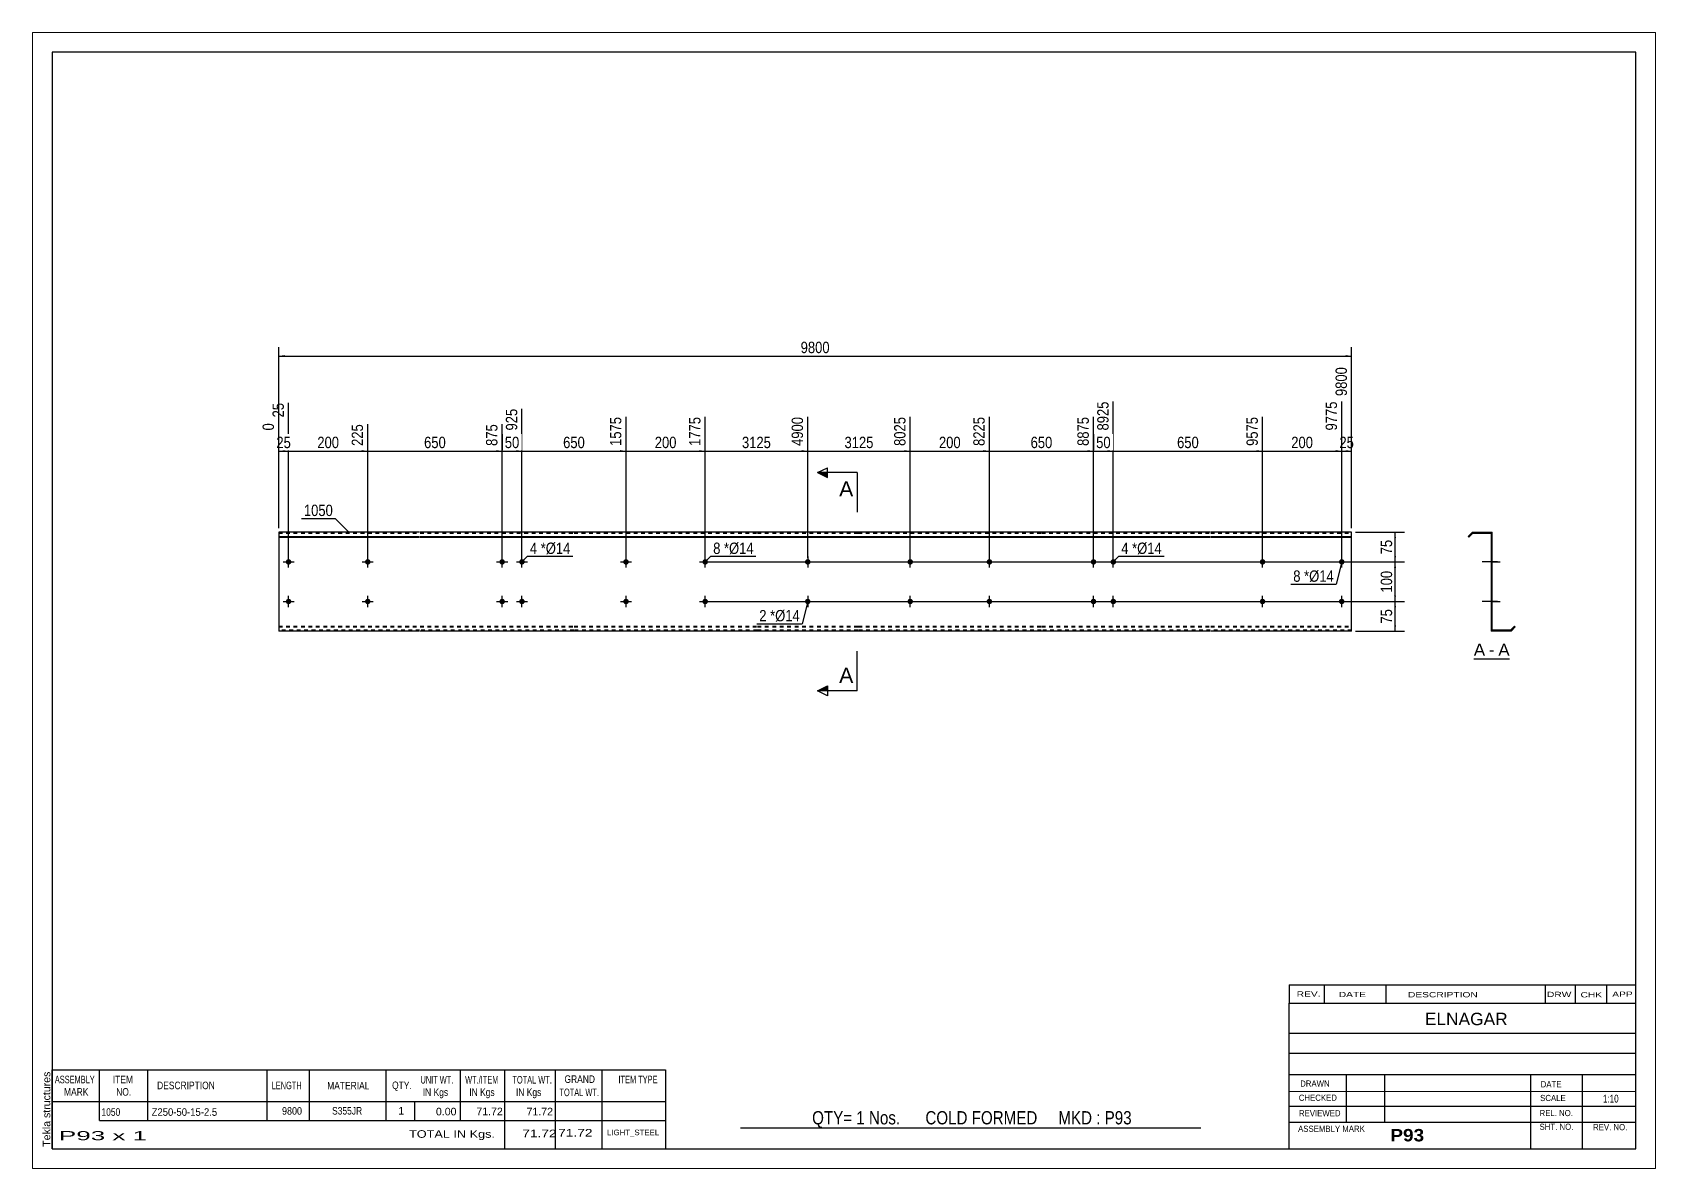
# Paper-space layout 'Layout1' of a CAD drawing. Header units: millimetres. Extents: x 0 to 410, y 0 to 287.
# The model-space entities are those that its viewports show. They can reach past a viewport. Long polylines and large blocks are cut down to what shows.
import ezdxf

# ---------------------------------------------------------------- set-up
doc = ezdxf.new("R2010")
doc.units = ezdxf.units.MM
doc.linetypes.add('DXK_LINE_DOT1', pattern=[1.8814, 0.9407, -0.9407])
doc.layers.add('Viewport layer', color=7, linetype='Continuous', plot=False)
doc.styles.add('Arial', font='ARIAL.TTF', dxfattribs={"height": 0.2})
doc.styles.add('Arial Bold', font='ARIALBD.TTF', dxfattribs={"height": 0.2})
doc.styles.add('Arial Narrow', font='ARIALN.TTF', dxfattribs={"height": 0.2})

# ---------------------------------------------------------------- blocks, each defined once
blk = doc.blocks.new('Unknown-629082911-1757')
at = {"color": 5, "linetype": 'Continuous'}
for p, q in [((342.8, 133.75), (-57.2, 133.75)), ((-57.2, 133.75), (-57.2, -143.25)), ((342.8, -143.25), (342.8, 133.75)), ((-57.2, -143.25), (342.8, -143.25))]:
    blk.add_line(p, q, dxfattribs=at)
at = {"color": 174, "linetype": 'Continuous', "style": 'Arial'}
blk.add_text('Tekla structures', height=1.9102, rotation=90, dxfattribs=at).set_placement((-57.7, -142.75))
blk = doc.blocks.new('Unknown-629082911-12 - 1236')
at = {"color": 7, "linetype": 'Continuous'}
blk.add_line((301.9, -19.45), (310.93, -19.45), dxfattribs=at)
at = {"color": 0, "linetype": 'Continuous'}
blk.add_wipeout([(304.74, -18.7), (304.74, -15.5), (301.9, -15.5), (301.9, -18.7)], dxfattribs=at)
blk.add_wipeout([(307.13, -18.7), (307.13, -15.5), (305.7, -15.5), (305.7, -18.7)], dxfattribs=at)
at = {"color": 96, "linetype": 'Continuous', "style": 'Arial'}
blk.add_text('A', height=3.06, dxfattribs=at).set_placement((301.9, -18.7))
at = {"color": 0, "linetype": 'Continuous'}
blk.add_wipeout([(310.93, -18.7), (310.93, -15.5), (308.09, -15.5), (308.09, -18.7)], dxfattribs=at)
at = {"color": 96, "linetype": 'Continuous', "style": 'Arial'}
for s, p in [('A', (308.09, -18.7)), ('-', (305.7, -18.7))]:
    blk.add_text(s, height=3.06, dxfattribs=at).set_placement(p)
blk = doc.blocks.new('Bolt-629082911-1223 - 1203')
at = {"linetype": 'Continuous'}
for points in [[(158.83, 5, -1), (160.23, 5, -1)], [(267.83, 5, -1), (269.23, 5, -1)]]:
    blk.add_hatch(color=3, dxfattribs=at).paths.add_polyline_path(points)
at = {"color": 3, "linetype": 'Continuous'}
for p, q in [((158.13, 5), (160.93, 5)), ((159.53, 3.6), (159.53, 6.4)), ((267.13, 5), (269.93, 5)), ((268.53, 3.6), (268.53, 6.4))]:
    blk.add_line(p, q, dxfattribs=at)
blk = doc.blocks.new('Part-629082911-1218 - 1203')
at = {"color": 2, "linetype": 'Continuous'}
for p, q in [((35.6, 12.5), (0, 12.5)), ((0, 12.5), (0, -12.5)), ((74.54, 12.5), (35.7, 12.5)), ((120.84, 12.5), (74.64, 12.5)), ((146.34, 12.5), (120.94, 12.5)), ((192.63, 12.5), (146.44, 12.5)), ((235.33, 12.5), (192.73, 12.5)), ((271.03, 12.5), (235.43, 12.5)), ((271.03, -12.5), (271.03, 12.5)), ((0, 11.44), (35.6, 11.44)), ((0, 11.26), (35.6, 11.26)), ((35.7, 11.44), (74.54, 11.44)), ((35.7, 11.26), (74.54, 11.26)), ((74.64, 11.44), (120.84, 11.44)), ((74.64, 11.26), (120.84, 11.26)), ((120.94, 11.44), (146.34, 11.44)), ((120.94, 11.26), (146.34, 11.26)), ((146.44, 11.44), (192.63, 11.44)), ((146.44, 11.26), (192.63, 11.26)), ((192.73, 11.44), (235.33, 11.44)), ((192.73, 11.26), (235.33, 11.26)), ((235.43, 11.44), (271.03, 11.44)), ((235.43, 11.26), (271.03, 11.26)), ((35.6, -12.5), (0, -12.5)), ((74.54, -12.5), (35.7, -12.5)), ((120.84, -12.5), (74.64, -12.5)), ((146.34, -12.5), (120.94, -12.5)), ((192.63, -12.5), (146.44, -12.5)), ((235.33, -12.5), (192.73, -12.5)), ((271.03, -12.5), (235.43, -12.5))]:
    blk.add_line(p, q, dxfattribs=at)
at = {"color": 7, "linetype": 'DXK_LINE_DOT1'}
for p, q in [((0, 12.25), (35.6, 12.25)), ((35.7, 12.25), (74.54, 12.25)), ((74.64, 12.25), (120.84, 12.25)), ((120.94, 12.25), (146.34, 12.25)), ((146.44, 12.25), (192.63, 12.25)), ((192.73, 12.25), (235.33, 12.25)), ((235.43, 12.25), (271.03, 12.25)), ((0, -11.26), (35.6, -11.26)), ((0, -11.44), (35.6, -11.44)), ((35.6, -12.25), (0, -12.25)), ((35.7, -11.26), (74.54, -11.26)), ((35.7, -11.44), (74.54, -11.44)), ((74.54, -12.25), (35.7, -12.25)), ((74.64, -11.26), (120.84, -11.26)), ((74.64, -11.44), (120.84, -11.44)), ((120.84, -12.25), (74.64, -12.25)), ((120.94, -11.26), (146.34, -11.26)), ((120.94, -11.44), (146.34, -11.44)), ((146.34, -12.25), (120.94, -12.25)), ((146.44, -11.26), (192.63, -11.26)), ((146.44, -11.44), (192.63, -11.44)), ((192.63, -12.25), (146.44, -12.25)), ((192.73, -11.26), (235.33, -11.26)), ((192.73, -11.44), (235.33, -11.44)), ((235.33, -12.25), (192.73, -12.25)), ((235.43, -11.26), (271.03, -11.26)), ((235.43, -11.44), (271.03, -11.44)), ((271.03, -12.25), (235.43, -12.25))]:
    blk.add_line(p, q, dxfattribs=at)
blk = doc.blocks.new('Bolt-629082911-1219 - 1203')
at = {"linetype": 'Continuous'}
for points in [[(205.13, 5, -1), (206.53, 5, -1)], [(210.13, 5, -1), (211.53, 5, -1)], [(205.13, -5, -1), (206.53, -5, -1)], [(210.13, -5, -1), (211.53, -5, -1)]]:
    blk.add_hatch(color=3, dxfattribs=at).paths.add_polyline_path(points)
at = {"color": 3, "linetype": 'Continuous'}
for p, q in [((204.43, 5), (207.23, 5)), ((205.83, 3.6), (205.83, 6.4)), ((209.43, 5), (212.23, 5)), ((210.83, 3.6), (210.83, 6.4)), ((205.83, -6.4), (205.83, -3.6)), ((210.83, -6.4), (210.83, -3.6)), ((204.43, -5), (207.23, -5)), ((209.43, -5), (212.23, -5))]:
    blk.add_line(p, q, dxfattribs=at)
blk = doc.blocks.new('Bolt-629082911-1220 - 1203')
at = {"linetype": 'Continuous'}
for points in [[(178.83, 5, -1), (180.23, 5, -1)], [(247.83, 5, -1), (249.23, 5, -1)]]:
    blk.add_hatch(color=3, dxfattribs=at).paths.add_polyline_path(points)
at = {"color": 3, "linetype": 'Continuous'}
for p, q in [((178.13, 5), (180.93, 5)), ((179.53, 3.6), (179.53, 6.4)), ((247.13, 5), (249.93, 5)), ((248.53, 3.6), (248.53, 6.4))]:
    blk.add_line(p, q, dxfattribs=at)
blk = doc.blocks.new('Bolt-629082911-1221 - 1203')
at = {"linetype": 'Continuous'}
for points in [[(178.83, -5, -1), (180.23, -5, -1)], [(247.83, -5, -1), (249.23, -5, -1)]]:
    blk.add_hatch(color=3, dxfattribs=at).paths.add_polyline_path(points)
at = {"color": 3, "linetype": 'Continuous'}
for p, q in [((179.53, -6.4), (179.53, -3.6)), ((248.53, -6.4), (248.53, -3.6)), ((178.13, -5), (180.93, -5)), ((247.13, -5), (249.93, -5))]:
    blk.add_line(p, q, dxfattribs=at)
blk = doc.blocks.new('Bolt-629082911-1222 - 1203')
at = {"linetype": 'Continuous'}
for points in [[(158.83, -5, -1), (160.23, -5, -1)], [(267.83, -5, -1), (269.23, -5, -1)]]:
    blk.add_hatch(color=3, dxfattribs=at).paths.add_polyline_path(points)
at = {"color": 3, "linetype": 'Continuous'}
for p, q in [((159.53, -6.4), (159.53, -3.6)), ((268.53, -6.4), (268.53, -3.6)), ((158.13, -5), (160.93, -5)), ((267.13, -5), (269.93, -5))]:
    blk.add_line(p, q, dxfattribs=at)
blk = doc.blocks.new('Bolt-629082911-1224 - 1203')
at = {"linetype": 'Continuous'}
for points in [[(134.34, 5, -1), (132.94, 5, -1)], [(134.34, -5, -1), (132.94, -5, -1)]]:
    blk.add_hatch(color=3, dxfattribs=at).paths.add_polyline_path(points)
at = {"color": 3, "linetype": 'Continuous'}
for p, q in [((132.24, 5), (135.04, 5)), ((133.64, 6.4), (133.64, 3.6)), ((133.64, -3.6), (133.64, -6.4)), ((132.24, -5), (135.04, -5))]:
    blk.add_line(p, q, dxfattribs=at)
blk = doc.blocks.new('Bolt-629082911-1225 - 1203')
at = {"linetype": 'Continuous'}
for points in [[(1.8, -5, -1), (3.2, -5, -1)], [(107.04, -5, -1), (108.44, -5, -1)]]:
    blk.add_hatch(color=3, dxfattribs=at).paths.add_polyline_path(points)
at = {"color": 3, "linetype": 'Continuous'}
for p, q in [((2.5, -6.4), (2.5, -3.6)), ((107.74, -6.4), (107.74, -3.6)), ((1.1, -5), (3.9, -5)), ((106.34, -5), (109.14, -5))]:
    blk.add_line(p, q, dxfattribs=at)
blk = doc.blocks.new('Bolt-629082911-1226 - 1203')
at = {"linetype": 'Continuous'}
for points in [[(1.8, 5, -1), (3.2, 5, -1)], [(107.04, 5, -1), (108.44, 5, -1)]]:
    blk.add_hatch(color=3, dxfattribs=at).paths.add_polyline_path(points)
at = {"color": 3, "linetype": 'Continuous'}
for p, q in [((1.1, 5), (3.9, 5)), ((2.5, 3.6), (2.5, 6.4)), ((106.34, 5), (109.14, 5)), ((107.74, 3.6), (107.74, 6.4))]:
    blk.add_line(p, q, dxfattribs=at)
blk = doc.blocks.new('Bolt-629082911-1227 - 1203')
at = {"linetype": 'Continuous'}
for points in [[(55.75, 5, -1), (57.15, 5, -1)], [(60.75, 5, -1), (62.15, 5, -1)], [(55.75, -5, -1), (57.15, -5, -1)], [(60.75, -5, -1), (62.15, -5, -1)]]:
    blk.add_hatch(color=3, dxfattribs=at).paths.add_polyline_path(points)
at = {"color": 3, "linetype": 'Continuous'}
for p, q in [((55.05, 5), (57.85, 5)), ((56.45, 3.6), (56.45, 6.4)), ((60.05, 5), (62.85, 5)), ((61.45, 3.6), (61.45, 6.4)), ((56.45, -6.4), (56.45, -3.6)), ((61.45, -6.4), (61.45, -3.6)), ((55.05, -5), (57.85, -5)), ((60.05, -5), (62.85, -5))]:
    blk.add_line(p, q, dxfattribs=at)
blk = doc.blocks.new('Bolt-629082911-1228 - 1203')
at = {"linetype": 'Continuous'}
for points in [[(21.8, 5, -1), (23.2, 5, -1)], [(87.04, 5, -1), (88.44, 5, -1)]]:
    blk.add_hatch(color=3, dxfattribs=at).paths.add_polyline_path(points)
at = {"color": 3, "linetype": 'Continuous'}
for p, q in [((21.1, 5), (23.9, 5)), ((22.5, 3.6), (22.5, 6.4)), ((86.34, 5), (89.14, 5)), ((87.74, 3.6), (87.74, 6.4))]:
    blk.add_line(p, q, dxfattribs=at)
blk = doc.blocks.new('Bolt-629082911-1229 - 1203')
at = {"linetype": 'Continuous'}
for points in [[(21.8, -5, -1), (23.2, -5, -1)], [(87.04, -5, -1), (88.44, -5, -1)]]:
    blk.add_hatch(color=3, dxfattribs=at).paths.add_polyline_path(points)
at = {"color": 3, "linetype": 'Continuous'}
for p, q in [((22.5, -6.4), (22.5, -3.6)), ((87.74, -6.4), (87.74, -3.6)), ((21.1, -5), (23.9, -5)), ((86.34, -5), (89.14, -5))]:
    blk.add_line(p, q, dxfattribs=at)
blk = doc.blocks.new('Bolt-629082911-1240 - 1236')
at = {"linetype": 'Continuous'}
blk.add_hatch(color=3, dxfattribs=at).paths.add_polyline_path([(306.29, 5.7), (306.29, 4.3), (306.54, 4.3), (306.54, 5.7)])
blk.add_hatch(color=3, dxfattribs=at).paths.add_polyline_path([(306.29, 5.7), (306.29, 4.3), (306.54, 4.3), (306.54, 5.7)])
at = {"color": 3, "linetype": 'Continuous'}
for p, q in [((307.34, 5), (304.04, 5)), ((307.34, 5), (304.04, 5)), ((306.54, 5.7), (306.29, 5.7)), ((306.54, 5.7), (306.29, 5.7)), ((306.54, 4.3), (306.29, 4.3)), ((306.54, 4.3), (306.29, 4.3))]:
    blk.add_line(p, q, dxfattribs=at)
blk = doc.blocks.new('Part-629082911-1238 - 1236')
at = {"color": 2, "linetype": 'Continuous'}
for p, q in [((301.54, 12.5), (300.48, 11.44)), ((301.54, 12.5), (306.54, 12.5)), ((306.54, -12.25), (306.54, 12.5)), ((300.48, 11.44), (300.66, 11.26)), ((301.64, 12.25), (300.66, 11.26)), ((301.64, 12.25), (306.29, 12.25)), ((306.29, 12.25), (306.29, -12.5)), ((311.19, -12.25), (306.54, -12.25)), ((311.19, -12.25), (312.17, -11.26)), ((311.29, -12.5), (312.35, -11.44)), ((312.35, -11.44), (312.17, -11.26)), ((311.29, -12.5), (306.29, -12.5))]:
    blk.add_line(p, q, dxfattribs=at)
blk = doc.blocks.new('Bolt-629082911-1239 - 1236')
at = {"linetype": 'Continuous'}
for points in [[(306.29, 5.7), (306.29, 4.3), (306.54, 4.3), (306.54, 5.7)], [(306.29, 5.7), (306.29, 4.3), (306.54, 4.3), (306.54, 5.7)], [(306.29, -4.3), (306.29, -5.7), (306.54, -5.7), (306.54, -4.3)], [(306.29, -4.3), (306.29, -5.7), (306.54, -5.7), (306.54, -4.3)]]:
    blk.add_hatch(color=3, dxfattribs=at).paths.add_polyline_path(points)
at = {"color": 3, "linetype": 'Continuous'}
for p, q in [((307.84, 5), (304.04, 5)), ((307.84, 5), (304.04, 5)), ((306.54, 5.7), (306.29, 5.7)), ((306.54, 5.7), (306.29, 5.7)), ((306.54, 4.3), (306.29, 4.3)), ((306.54, 4.3), (306.29, 4.3)), ((307.84, -5), (304.04, -5)), ((307.84, -5), (304.04, -5)), ((306.54, -4.3), (306.29, -4.3)), ((306.54, -4.3), (306.29, -4.3)), ((306.54, -5.7), (306.29, -5.7)), ((306.54, -5.7), (306.29, -5.7))]:
    blk.add_line(p, q, dxfattribs=at)
blk = doc.blocks.new('Bolt-629082911-1241 - 1236')
at = {"linetype": 'Continuous'}
blk.add_hatch(color=3, dxfattribs=at).paths.add_polyline_path([(306.29, -4.3), (306.29, -5.7), (306.54, -5.7), (306.54, -4.3)])
blk.add_hatch(color=3, dxfattribs=at).paths.add_polyline_path([(306.29, -4.3), (306.29, -5.7), (306.54, -5.7), (306.54, -4.3)])
at = {"color": 3, "linetype": 'Continuous'}
for p, q in [((307.34, -5), (304.04, -5)), ((307.34, -5), (304.04, -5)), ((306.54, -4.3), (306.29, -4.3)), ((306.54, -4.3), (306.29, -4.3)), ((306.54, -5.7), (306.29, -5.7)), ((306.54, -5.7), (306.29, -5.7))]:
    blk.add_line(p, q, dxfattribs=at)
blk = doc.blocks.new('Bolt-629082911-1242 - 1236')
at = {"linetype": 'Continuous'}
blk.add_hatch(color=3, dxfattribs=at).paths.add_polyline_path([(306.29, -4.3), (306.29, -5.7), (306.54, -5.7), (306.54, -4.3)])
blk.add_hatch(color=3, dxfattribs=at).paths.add_polyline_path([(306.29, -4.3), (306.29, -5.7), (306.54, -5.7), (306.54, -4.3)])
at = {"color": 3, "linetype": 'Continuous'}
for p, q in [((307.34, -5), (304.04, -5)), ((307.34, -5), (304.04, -5)), ((306.54, -4.3), (306.29, -4.3)), ((306.54, -4.3), (306.29, -4.3)), ((306.54, -5.7), (306.29, -5.7)), ((306.54, -5.7), (306.29, -5.7))]:
    blk.add_line(p, q, dxfattribs=at)
blk = doc.blocks.new('Bolt-629082911-1243 - 1236')
at = {"linetype": 'Continuous'}
blk.add_hatch(color=3, dxfattribs=at).paths.add_polyline_path([(306.29, 5.7), (306.29, 4.3), (306.54, 4.3), (306.54, 5.7)])
blk.add_hatch(color=3, dxfattribs=at).paths.add_polyline_path([(306.29, 5.7), (306.29, 4.3), (306.54, 4.3), (306.54, 5.7)])
at = {"color": 3, "linetype": 'Continuous'}
for p, q in [((307.34, 5), (304.04, 5)), ((307.34, 5), (304.04, 5)), ((306.54, 5.7), (306.29, 5.7)), ((306.54, 5.7), (306.29, 5.7)), ((306.54, 4.3), (306.29, 4.3)), ((306.54, 4.3), (306.29, 4.3))]:
    blk.add_line(p, q, dxfattribs=at)
blk = doc.blocks.new('Bolt-629082911-1244 - 1236')
at = {"linetype": 'Continuous'}
for points in [[(306.54, 4.3), (306.54, 5.7), (306.29, 5.7), (306.29, 4.3)], [(306.54, -5.7), (306.54, -4.3), (306.29, -4.3), (306.29, -5.7)]]:
    blk.add_hatch(color=3, dxfattribs=at).paths.add_polyline_path(points)
at = {"color": 3, "linetype": 'Continuous'}
for p, q in [((306.29, 5.7), (306.54, 5.7)), ((306.29, 5), (308.54, 5)), ((306.29, 4.3), (306.54, 4.3)), ((306.29, -4.3), (306.54, -4.3)), ((306.29, -5), (308.54, -5)), ((306.29, -5.7), (306.54, -5.7))]:
    blk.add_line(p, q, dxfattribs=at)
blk = doc.blocks.new('Bolt-629082911-1245 - 1236')
at = {"linetype": 'Continuous'}
blk.add_hatch(color=3, dxfattribs=at).paths.add_polyline_path([(306.29, -4.3), (306.29, -5.7), (306.54, -5.7), (306.54, -4.3)])
blk.add_hatch(color=3, dxfattribs=at).paths.add_polyline_path([(306.29, -4.3), (306.29, -5.7), (306.54, -5.7), (306.54, -4.3)])
at = {"color": 3, "linetype": 'Continuous'}
for p, q in [((307.34, -5), (304.04, -5)), ((307.34, -5), (304.04, -5)), ((306.54, -4.3), (306.29, -4.3)), ((306.54, -4.3), (306.29, -4.3)), ((306.54, -5.7), (306.29, -5.7)), ((306.54, -5.7), (306.29, -5.7))]:
    blk.add_line(p, q, dxfattribs=at)
blk = doc.blocks.new('Bolt-629082911-1246 - 1236')
at = {"linetype": 'Continuous'}
blk.add_hatch(color=3, dxfattribs=at).paths.add_polyline_path([(306.29, 5.7), (306.29, 4.3), (306.54, 4.3), (306.54, 5.7)])
blk.add_hatch(color=3, dxfattribs=at).paths.add_polyline_path([(306.29, 5.7), (306.29, 4.3), (306.54, 4.3), (306.54, 5.7)])
at = {"color": 3, "linetype": 'Continuous'}
for p, q in [((307.34, 5), (304.04, 5)), ((307.34, 5), (304.04, 5)), ((306.54, 5.7), (306.29, 5.7)), ((306.54, 5.7), (306.29, 5.7)), ((306.54, 4.3), (306.29, 4.3)), ((306.54, 4.3), (306.29, 4.3))]:
    blk.add_line(p, q, dxfattribs=at)
blk = doc.blocks.new('Bolt-629082911-1247 - 1236')
at = {"linetype": 'Continuous'}
for points in [[(306.29, 5.7), (306.29, 4.3), (306.54, 4.3), (306.54, 5.7)], [(306.29, 5.7), (306.29, 4.3), (306.54, 4.3), (306.54, 5.7)], [(306.29, -4.3), (306.29, -5.7), (306.54, -5.7), (306.54, -4.3)], [(306.29, -4.3), (306.29, -5.7), (306.54, -5.7), (306.54, -4.3)]]:
    blk.add_hatch(color=3, dxfattribs=at).paths.add_polyline_path(points)
at = {"color": 3, "linetype": 'Continuous'}
for p, q in [((307.84, 5), (304.04, 5)), ((307.84, 5), (304.04, 5)), ((306.54, 5.7), (306.29, 5.7)), ((306.54, 5.7), (306.29, 5.7)), ((306.54, 4.3), (306.29, 4.3)), ((306.54, 4.3), (306.29, 4.3)), ((307.84, -5), (304.04, -5)), ((307.84, -5), (304.04, -5)), ((306.54, -4.3), (306.29, -4.3)), ((306.54, -4.3), (306.29, -4.3)), ((306.54, -5.7), (306.29, -5.7)), ((306.54, -5.7), (306.29, -5.7))]:
    blk.add_line(p, q, dxfattribs=at)
blk = doc.blocks.new('Bolt-629082911-1248 - 1236')
at = {"linetype": 'Continuous'}
blk.add_hatch(color=3, dxfattribs=at).paths.add_polyline_path([(306.29, 5.7), (306.29, 4.3), (306.54, 4.3), (306.54, 5.7)])
blk.add_hatch(color=3, dxfattribs=at).paths.add_polyline_path([(306.29, 5.7), (306.29, 4.3), (306.54, 4.3), (306.54, 5.7)])
at = {"color": 3, "linetype": 'Continuous'}
for p, q in [((307.34, 5), (304.04, 5)), ((307.34, 5), (304.04, 5)), ((306.54, 5.7), (306.29, 5.7)), ((306.54, 5.7), (306.29, 5.7)), ((306.54, 4.3), (306.29, 4.3)), ((306.54, 4.3), (306.29, 4.3))]:
    blk.add_line(p, q, dxfattribs=at)
blk = doc.blocks.new('Bolt-629082911-1249 - 1236')
at = {"linetype": 'Continuous'}
blk.add_hatch(color=3, dxfattribs=at).paths.add_polyline_path([(306.29, -4.3), (306.29, -5.7), (306.54, -5.7), (306.54, -4.3)])
blk.add_hatch(color=3, dxfattribs=at).paths.add_polyline_path([(306.29, -4.3), (306.29, -5.7), (306.54, -5.7), (306.54, -4.3)])
at = {"color": 3, "linetype": 'Continuous'}
for p, q in [((307.34, -5), (304.04, -5)), ((307.34, -5), (304.04, -5)), ((306.54, -4.3), (306.29, -4.3)), ((306.54, -4.3), (306.29, -4.3)), ((306.54, -5.7), (306.29, -5.7)), ((306.54, -5.7), (306.29, -5.7))]:
    blk.add_line(p, q, dxfattribs=at)
blk = doc.blocks.new('StraightDimension-629082911-1279 - 1203')
at = {"linetype": 'Continuous'}
blk.add_hatch(color=7, dxfattribs=at).paths.add_polyline_path([(21, 33.25), (22.5, 33), (21, 32.75)])
at = {"color": 7, "linetype": 'Continuous'}
for p, q in [((2.5, 6), (2.5, 45.16)), ((22.5, 6), (22.5, 39.78)), ((2.5, 33), (22.5, 33))]:
    blk.add_line(p, q, dxfattribs=at)
at = {"color": 0}
blk.add_wipeout([(15.84, 33.15), (15.84, 37.35), (9.16, 37.35), (9.16, 33.15)], dxfattribs=at)
at = {"color": 3, "style": 'Arial Narrow'}
blk.add_text('200', height=2.863, dxfattribs=at).set_placement((9.76, 33.75))
at = {"color": 0, "linetype": 'Continuous'}
blk.add_wipeout([(21.9, 40.38), (17.7, 40.38), (17.7, 33.7), (21.9, 33.7)], dxfattribs=at)
at = {"color": 3, "linetype": 'Continuous', "style": 'Arial Narrow'}
blk.add_text('225', height=2.863, rotation=90.0002, dxfattribs=at).set_placement((21.3, 34.3))
blk = doc.blocks.new('StraightDimension-629082911-1342 - 1203')
at = {"linetype": 'Continuous'}
for points in [[(281.75, -6.5), (282, -5), (282.25, -6.5)], [(282.25, -11), (282, -12.5), (281.75, -11)]]:
    blk.add_hatch(color=7, dxfattribs=at).paths.add_polyline_path(points)
at = {"color": 7, "linetype": 'Continuous'}
for p, q in [((108.74, -5), (284.4, -5)), ((282, -12.5), (282, -5)), ((272.03, -12.5), (284.4, -12.5))]:
    blk.add_line(p, q, dxfattribs=at)
at = {"color": 0}
blk.add_wipeout([(281.85, -6.32), (277.65, -6.32), (277.65, -11.18), (281.85, -11.18)], dxfattribs=at)
at = {"color": 3, "style": 'Arial Narrow'}
blk.add_text('75', height=2.863, rotation=90.0002, dxfattribs=at).set_placement((281.25, -10.58))
blk = doc.blocks.new('StraightDimension-629082911-1280 - 1203')
at = {"linetype": 'Continuous'}
blk.add_hatch(color=7, dxfattribs=at).paths.add_polyline_path([(1, 33.25), (2.5, 33), (1, 32.75)])
at = {"color": 7, "linetype": 'Continuous'}
for p, q in [((2.5, 6), (2.5, 45.16)), ((0, 13.5), (0, 40.03)), ((0, 33), (2.5, 33))]:
    blk.add_line(p, q, dxfattribs=at)
at = {"color": 0, "linetype": 'Continuous'}
blk.add_wipeout([(1.9, 45.76), (-2.3, 45.76), (-2.3, 40.9), (1.9, 40.9)], dxfattribs=at)
at = {"color": 0}
blk.add_wipeout([(3.68, 33.15), (3.68, 37.35), (-1.18, 37.35), (-1.18, 33.15)], dxfattribs=at)
at = {"color": 0, "linetype": 'Continuous'}
blk.add_wipeout([(-0.6, 40.63), (-4.8, 40.63), (-4.8, 37.6), (-0.6, 37.6)], dxfattribs=at)
at = {"color": 3, "linetype": 'Continuous', "style": 'Arial Narrow'}
for s, height, p in [('25', 2.863, (1.3, 41.5)), ('0', 2.86, (-1.2, 38.2))]:
    blk.add_text(s, height=height, rotation=90.0002, dxfattribs=at).set_placement(p)
at = {"color": 3, "style": 'Arial Narrow'}
blk.add_text('25', height=2.863, dxfattribs=at).set_placement((-0.58, 33.75))
blk = doc.blocks.new('StraightDimension-629082911-1273 - 1203')
at = {"linetype": 'Continuous'}
blk.add_hatch(color=7, dxfattribs=at).paths.add_polyline_path([(158.03, 33.25), (159.53, 33), (158.03, 32.75)])
at = {"color": 7, "linetype": 'Continuous'}
for p, q in [((133.64, 6), (133.64, 41.61)), ((159.53, 6), (159.53, 41.61)), ((133.64, 33), (159.53, 33))]:
    blk.add_line(p, q, dxfattribs=at)
at = {"color": 0, "linetype": 'Continuous'}
blk.add_wipeout([(158.93, 42.21), (154.73, 42.21), (154.73, 33.7), (158.93, 33.7)], dxfattribs=at)
at = {"color": 0}
blk.add_wipeout([(150.84, 33.15), (150.84, 37.35), (142.33, 37.35), (142.33, 33.15)], dxfattribs=at)
at = {"color": 3, "linetype": 'Continuous', "style": 'Arial Narrow'}
blk.add_text('8025', height=2.863, rotation=90.0002, dxfattribs=at).set_placement((158.33, 34.3))
at = {"color": 3, "style": 'Arial Narrow'}
blk.add_text('3125', height=2.863, dxfattribs=at).set_placement((142.93, 33.75))
blk = doc.blocks.new('StraightDimension-629082911-1267 - 1203')
at = {"linetype": 'Continuous'}
blk.add_hatch(color=7, dxfattribs=at).paths.add_polyline_path([(269.53, 33.25), (271.03, 33), (269.53, 32.75)])
at = {"color": 7, "linetype": 'Continuous'}
for p, q in [((271.03, 13.5), (271.03, 54.21)), ((268.53, 6), (268.53, 45.51)), ((268.53, 33), (271.03, 33))]:
    blk.add_line(p, q, dxfattribs=at)
at = {"color": 0, "linetype": 'Continuous'}
blk.add_wipeout([(270.43, 54.81), (266.23, 54.81), (266.23, 46.3), (270.43, 46.3)], dxfattribs=at)
at = {"color": 0}
blk.add_wipeout([(272.2, 33.15), (272.2, 37.35), (267.35, 37.35), (267.35, 33.15)], dxfattribs=at)
at = {"color": 3, "linetype": 'Continuous', "style": 'Arial Narrow'}
blk.add_text('9800', height=2.863, rotation=90.0002, dxfattribs=at).set_placement((269.83, 46.9))
at = {"color": 3, "style": 'Arial Narrow'}
blk.add_text('25', height=2.863, dxfattribs=at).set_placement((267.95, 33.75))
blk = doc.blocks.new('StraightDimension-629082911-1268 - 1203')
at = {"linetype": 'Continuous'}
blk.add_hatch(color=7, dxfattribs=at).paths.add_polyline_path([(267.03, 33.25), (268.53, 33), (267.03, 32.75)])
at = {"color": 7, "linetype": 'Continuous'}
for p, q in [((268.53, 6), (268.53, 45.51)), ((248.53, 6), (248.53, 41.61)), ((248.53, 33), (268.53, 33))]:
    blk.add_line(p, q, dxfattribs=at)
at = {"color": 0}
blk.add_wipeout([(261.87, 33.15), (261.87, 37.35), (255.18, 37.35), (255.18, 33.15)], dxfattribs=at)
at = {"color": 3, "style": 'Arial Narrow'}
blk.add_text('200', height=2.863, dxfattribs=at).set_placement((255.78, 33.75))
at = {"color": 0, "linetype": 'Continuous'}
blk.add_wipeout([(267.93, 46.11), (263.73, 46.11), (263.73, 37.6), (267.93, 37.6)], dxfattribs=at)
at = {"color": 3, "linetype": 'Continuous', "style": 'Arial Narrow'}
blk.add_text('9775', height=2.863, rotation=90.0002, dxfattribs=at).set_placement((267.33, 38.2))
blk = doc.blocks.new('StraightDimension-629082911-1269 - 1203')
at = {"linetype": 'Continuous'}
blk.add_hatch(color=7, dxfattribs=at).paths.add_polyline_path([(247.03, 33.25), (248.53, 33), (247.03, 32.75)])
at = {"color": 7, "linetype": 'Continuous'}
for p, q in [((210.83, 6), (210.83, 45.51)), ((248.53, 6), (248.53, 41.61)), ((210.83, 33), (248.53, 33))]:
    blk.add_line(p, q, dxfattribs=at)
at = {"color": 0, "linetype": 'Continuous'}
blk.add_wipeout([(247.93, 42.21), (243.73, 42.21), (243.73, 33.7), (247.93, 33.7)], dxfattribs=at)
at = {"color": 0}
blk.add_wipeout([(233.02, 33.15), (233.02, 37.35), (226.34, 37.35), (226.34, 33.15)], dxfattribs=at)
at = {"color": 3, "linetype": 'Continuous', "style": 'Arial Narrow'}
blk.add_text('9575', height=2.863, rotation=90.0002, dxfattribs=at).set_placement((247.33, 34.3))
at = {"color": 3, "style": 'Arial Narrow'}
blk.add_text('650', height=2.863, dxfattribs=at).set_placement((226.94, 33.75))
blk = doc.blocks.new('StraightDimension-629082911-1341 - 1203')
at = {"linetype": 'Continuous'}
for points in [[(281.75, 3.5), (282, 5), (282.25, 3.5)], [(282.25, -3.5), (282, -5), (281.75, -3.5)]]:
    blk.add_hatch(color=7, dxfattribs=at).paths.add_polyline_path(points)
at = {"color": 7, "linetype": 'Continuous'}
for p, q in [((108.74, 5), (284.4, 5)), ((282, -5), (282, 5)), ((108.74, -5), (284.4, -5))]:
    blk.add_line(p, q, dxfattribs=at)
at = {"color": 0}
blk.add_wipeout([(281.85, 3.34), (277.65, 3.34), (277.65, -3.34), (281.85, -3.34)], dxfattribs=at)
at = {"color": 3, "style": 'Arial Narrow'}
blk.add_text('100', height=2.863, rotation=90.0002, dxfattribs=at).set_placement((281.25, -2.74))
blk = doc.blocks.new('StraightDimension-629082911-1270 - 1203')
at = {"linetype": 'Continuous'}
blk.add_hatch(color=7, dxfattribs=at).paths.add_polyline_path([(209.33, 33.25), (210.83, 33), (209.33, 32.75)])
at = {"color": 7, "linetype": 'Continuous'}
for p, q in [((210.83, 6), (210.83, 45.51)), ((205.83, 6), (205.83, 41.61)), ((205.83, 33), (210.83, 33))]:
    blk.add_line(p, q, dxfattribs=at)
at = {"color": 0}
blk.add_wipeout([(210.76, 33.15), (210.76, 37.35), (205.9, 37.35), (205.9, 33.15)], dxfattribs=at)
at = {"color": 0, "linetype": 'Continuous'}
blk.add_wipeout([(210.23, 46.11), (206.03, 46.11), (206.03, 37.6), (210.23, 37.6)], dxfattribs=at)
at = {"color": 3, "linetype": 'Continuous', "style": 'Arial Narrow'}
blk.add_text('8925', height=2.863, rotation=90.0002, dxfattribs=at).set_placement((209.63, 38.2))
at = {"color": 3, "style": 'Arial Narrow'}
blk.add_text('50', height=2.863, dxfattribs=at).set_placement((206.5, 33.75))
blk = doc.blocks.new('StraightDimension-629082911-1271 - 1203')
at = {"linetype": 'Continuous'}
blk.add_hatch(color=7, dxfattribs=at).paths.add_polyline_path([(204.33, 33.25), (205.83, 33), (204.33, 32.75)])
at = {"color": 7, "linetype": 'Continuous'}
for p, q in [((179.53, 6), (179.53, 41.61)), ((205.83, 6), (205.83, 41.61)), ((179.53, 33), (205.83, 33))]:
    blk.add_line(p, q, dxfattribs=at)
at = {"color": 0, "linetype": 'Continuous'}
blk.add_wipeout([(205.23, 42.21), (201.03, 42.21), (201.03, 33.7), (205.23, 33.7)], dxfattribs=at)
at = {"color": 0}
blk.add_wipeout([(196.02, 33.15), (196.02, 37.35), (189.34, 37.35), (189.34, 33.15)], dxfattribs=at)
at = {"color": 3, "linetype": 'Continuous', "style": 'Arial Narrow'}
blk.add_text('8875', height=2.863, rotation=90.0002, dxfattribs=at).set_placement((204.63, 34.3))
at = {"color": 3, "style": 'Arial Narrow'}
blk.add_text('650', height=2.863, dxfattribs=at).set_placement((189.94, 33.75))
blk = doc.blocks.new('StraightDimension-629082911-1272 - 1203')
at = {"linetype": 'Continuous'}
blk.add_hatch(color=7, dxfattribs=at).paths.add_polyline_path([(178.03, 33.25), (179.53, 33), (178.03, 32.75)])
at = {"color": 7, "linetype": 'Continuous'}
for p, q in [((159.53, 6), (159.53, 41.61)), ((179.53, 6), (179.53, 41.61)), ((159.53, 33), (179.53, 33))]:
    blk.add_line(p, q, dxfattribs=at)
at = {"color": 0}
blk.add_wipeout([(172.88, 33.15), (172.88, 37.35), (166.19, 37.35), (166.19, 33.15)], dxfattribs=at)
at = {"color": 3, "style": 'Arial Narrow'}
blk.add_text('200', height=2.863, dxfattribs=at).set_placement((166.79, 33.75))
at = {"color": 0, "linetype": 'Continuous'}
blk.add_wipeout([(178.93, 42.21), (174.73, 42.21), (174.73, 33.7), (178.93, 33.7)], dxfattribs=at)
at = {"color": 3, "linetype": 'Continuous', "style": 'Arial Narrow'}
blk.add_text('8225', height=2.863, rotation=90.0002, dxfattribs=at).set_placement((178.33, 34.3))
blk = doc.blocks.new('StraightDimension-629082911-1274 - 1203')
at = {"linetype": 'Continuous'}
blk.add_hatch(color=7, dxfattribs=at).paths.add_polyline_path([(132.14, 33.25), (133.64, 33), (132.14, 32.75)])
at = {"color": 7, "linetype": 'Continuous'}
for p, q in [((107.74, 6), (107.74, 41.61)), ((133.64, 6), (133.64, 41.61)), ((107.74, 33), (133.64, 33))]:
    blk.add_line(p, q, dxfattribs=at)
at = {"color": 0, "linetype": 'Continuous'}
blk.add_wipeout([(133.04, 42.21), (128.84, 42.21), (128.84, 33.7), (133.04, 33.7)], dxfattribs=at)
at = {"color": 0}
blk.add_wipeout([(124.95, 33.15), (124.95, 37.35), (116.43, 37.35), (116.43, 33.15)], dxfattribs=at)
at = {"color": 3, "linetype": 'Continuous', "style": 'Arial Narrow'}
blk.add_text('4900', height=2.863, rotation=90.0002, dxfattribs=at).set_placement((132.44, 34.3))
at = {"color": 3, "style": 'Arial Narrow'}
blk.add_text('3125', height=2.863, dxfattribs=at).set_placement((117.03, 33.75))
blk = doc.blocks.new('StraightDimension-629082911-1340 - 1203')
at = {"linetype": 'Continuous'}
for points in [[(281.75, 11), (282, 12.5), (282.25, 11)], [(282.25, 6.5), (282, 5), (281.75, 6.5)]]:
    blk.add_hatch(color=7, dxfattribs=at).paths.add_polyline_path(points)
at = {"color": 7, "linetype": 'Continuous'}
for p, q in [((272.03, 12.5), (284.4, 12.5)), ((282, 5), (282, 12.5)), ((108.74, 5), (284.4, 5))]:
    blk.add_line(p, q, dxfattribs=at)
at = {"color": 0}
blk.add_wipeout([(281.85, 11.18), (277.65, 11.18), (277.65, 6.32), (281.85, 6.32)], dxfattribs=at)
at = {"color": 3, "style": 'Arial Narrow'}
blk.add_text('75', height=2.863, rotation=90.0002, dxfattribs=at).set_placement((281.25, 6.92))
blk = doc.blocks.new('StraightDimension-629082911-1275 - 1203')
at = {"linetype": 'Continuous'}
blk.add_hatch(color=7, dxfattribs=at).paths.add_polyline_path([(106.24, 33.25), (107.74, 33), (106.24, 32.75)])
at = {"color": 7, "linetype": 'Continuous'}
for p, q in [((87.74, 6), (87.74, 41.61)), ((107.74, 6), (107.74, 41.61)), ((87.74, 33), (107.74, 33))]:
    blk.add_line(p, q, dxfattribs=at)
at = {"color": 0}
blk.add_wipeout([(101.08, 33.15), (101.08, 37.35), (94.4, 37.35), (94.4, 33.15)], dxfattribs=at)
at = {"color": 3, "style": 'Arial Narrow'}
blk.add_text('200', height=2.863, dxfattribs=at).set_placement((95, 33.75))
at = {"color": 0, "linetype": 'Continuous'}
blk.add_wipeout([(107.14, 42.21), (102.94, 42.21), (102.94, 33.7), (107.14, 33.7)], dxfattribs=at)
at = {"color": 3, "linetype": 'Continuous', "style": 'Arial Narrow'}
blk.add_text('1775', height=2.863, rotation=90.0002, dxfattribs=at).set_placement((106.54, 34.3))
blk = doc.blocks.new('StraightDimension-629082911-1276 - 1203')
at = {"linetype": 'Continuous'}
blk.add_hatch(color=7, dxfattribs=at).paths.add_polyline_path([(86.24, 33.25), (87.74, 33), (86.24, 32.75)])
at = {"color": 7, "linetype": 'Continuous'}
for p, q in [((61.45, 6), (61.45, 43.68)), ((87.74, 6), (87.74, 41.61)), ((61.45, 33), (87.74, 33))]:
    blk.add_line(p, q, dxfattribs=at)
at = {"color": 0, "linetype": 'Continuous'}
blk.add_wipeout([(87.14, 42.21), (82.94, 42.21), (82.94, 33.7), (87.14, 33.7)], dxfattribs=at)
at = {"color": 0}
blk.add_wipeout([(77.94, 33.15), (77.94, 37.35), (71.25, 37.35), (71.25, 33.15)], dxfattribs=at)
at = {"color": 3, "linetype": 'Continuous', "style": 'Arial Narrow'}
blk.add_text('1575', height=2.863, rotation=90.0002, dxfattribs=at).set_placement((86.54, 34.3))
at = {"color": 3, "style": 'Arial Narrow'}
blk.add_text('650', height=2.863, dxfattribs=at).set_placement((71.85, 33.75))
blk = doc.blocks.new('StraightDimension-629082911-1277 - 1203')
at = {"linetype": 'Continuous'}
blk.add_hatch(color=7, dxfattribs=at).paths.add_polyline_path([(59.95, 33.25), (61.45, 33), (59.95, 32.75)])
at = {"color": 7, "linetype": 'Continuous'}
for p, q in [((61.45, 6), (61.45, 43.68)), ((56.45, 6), (56.45, 39.78)), ((56.45, 33), (61.45, 33))]:
    blk.add_line(p, q, dxfattribs=at)
at = {"color": 0}
blk.add_wipeout([(61.38, 33.15), (61.38, 37.35), (56.52, 37.35), (56.52, 33.15)], dxfattribs=at)
at = {"color": 0, "linetype": 'Continuous'}
blk.add_wipeout([(60.85, 44.28), (56.65, 44.28), (56.65, 37.6), (60.85, 37.6)], dxfattribs=at)
at = {"color": 3, "linetype": 'Continuous', "style": 'Arial Narrow'}
blk.add_text('925', height=2.863, rotation=90.0002, dxfattribs=at).set_placement((60.25, 38.2))
at = {"color": 3, "style": 'Arial Narrow'}
blk.add_text('50', height=2.863, dxfattribs=at).set_placement((57.12, 33.75))
blk = doc.blocks.new('StraightDimension-629082911-1278 - 1203')
at = {"linetype": 'Continuous'}
blk.add_hatch(color=7, dxfattribs=at).paths.add_polyline_path([(54.95, 33.25), (56.45, 33), (54.95, 32.75)])
at = {"color": 7, "linetype": 'Continuous'}
for p, q in [((22.5, 6), (22.5, 39.78)), ((56.45, 6), (56.45, 39.78)), ((22.5, 33), (56.45, 33))]:
    blk.add_line(p, q, dxfattribs=at)
at = {"color": 0}
blk.add_wipeout([(42.82, 33.15), (42.82, 37.35), (36.13, 37.35), (36.13, 33.15)], dxfattribs=at)
at = {"color": 0, "linetype": 'Continuous'}
blk.add_wipeout([(55.85, 40.38), (51.65, 40.38), (51.65, 33.7), (55.85, 33.7)], dxfattribs=at)
at = {"color": 3, "linetype": 'Continuous', "style": 'Arial Narrow'}
blk.add_text('875', height=2.863, rotation=90.0002, dxfattribs=at).set_placement((55.25, 34.3))
at = {"color": 3, "style": 'Arial Narrow'}
blk.add_text('650', height=2.863, dxfattribs=at).set_placement((36.73, 33.75))
blk = doc.blocks.new('StraightDimension-629082911-1362 - 1203')
at = {"linetype": 'Continuous'}
for points in [[(1.5, 56.75), (0, 57), (1.5, 57.25)], [(269.53, 57.25), (271.03, 57), (269.53, 56.75)]]:
    blk.add_hatch(color=7, dxfattribs=at).paths.add_polyline_path(points)
at = {"color": 7, "linetype": 'Continuous'}
for p, q in [((0, 13.5), (0, 59.25)), ((271.03, 13.5), (271.03, 59.25)), ((0, 57), (271.03, 57))]:
    blk.add_line(p, q, dxfattribs=at)
at = {"color": 0}
blk.add_wipeout([(139.77, 57.15), (139.77, 61.35), (131.26, 61.35), (131.26, 57.15)], dxfattribs=at)
at = {"color": 3, "style": 'Arial Narrow'}
blk.add_text('9800', height=2.863, dxfattribs=at).set_placement((131.86, 57.75))
blk = doc.blocks.new('CBS_BOM-629082911-1814')
at = {"color": 7, "linetype": 'Continuous'}
for p, q in [((-57.23, -131.28), (-57.23, -123.28)), ((-57.23, -123.28), (97.69, -123.28)), ((-45.23, -131.28), (-45.23, -123.28)), ((-33.04, -131.28), (-33.04, -123.28)), ((-2.88, -131.28), (-2.88, -123.28)), ((7.8, -131.28), (7.8, -123.28)), ((27.12, -131.28), (27.12, -123.28)), ((45.92, -131.28), (45.92, -123.28)), ((57.13, -131.28), (57.13, -123.28)), ((69.92, -131.28), (69.92, -123.28)), ((81.67, -131.28), (81.67, -123.28)), ((97.69, -123.29), (97.69, -131.27)), ((-57.23, -131.28), (97.69, -131.28)), ((-57.23, -136.08), (-57.23, -131.28)), ((-45.23, -136.08), (-45.23, -131.28)), ((-33.04, -136.08), (-33.04, -131.28)), ((-2.88, -136.08), (-2.88, -131.28)), ((7.8, -136.08), (7.8, -131.28)), ((27.12, -136.08), (27.12, -131.28)), ((34.38, -136.08), (34.38, -131.28)), ((45.92, -136.08), (45.92, -131.28)), ((57.13, -136.08), (57.13, -131.28)), ((69.92, -136.08), (69.92, -131.28)), ((81.69, -136.08), (81.69, -131.28)), ((97.69, -131.28), (97.69, -136.08)), ((-57.23, -143.28), (-57.23, -136.1)), ((-45.23, -136.08), (97.69, -136.08)), ((57.13, -143.28), (57.13, -136.1)), ((69.92, -143.28), (69.92, -136.1)), ((81.73, -143.28), (81.73, -136.1)), ((97.69, -136.08), (97.69, -143.28)), ((-57.23, -143.28), (97.69, -143.28))]:
    blk.add_line(p, q, dxfattribs=at)
at = {"color": 3, "linetype": 'Continuous', "style": 'Arial'}
for s, height, width, p in [('ASSEMBLY', 1.91, 0.7, (-56.55, -126.71)), ('ITEM', 1.91, 0.8, (-41.9, -126.71)), ('DESCRIPTION', 1.9102, 0.8, (-30.72, -128.21)), ('LENGTH', 1.91, 0.7, (-1.77, -128.21)), ('MATERIAL', 1.91, 0.8, (12.25, -128.26)), ('QTY.', 1.91, 0.8, (28.64, -128.18)), ('UNIT WT.', 1.91, 0.7, (35.81, -126.78)), ('WT./ITEM', 1.91, 0.7, (47.1, -126.78)), ('TOTAL WT.', 1.91, 0.7, (59.04, -126.78)), ('GRAND', 1.91, 0.8, (72.19, -126.62)), ('ITEM TYPE', 1.91, 0.7, (85.83, -126.7)), ('MARK', 1.91, 0.8, (-54.23, -129.84)), ('NO.', 1.91, 0.8, (-41.05, -129.84)), ('IN Kgs', 1.91, 0.8, (36.39, -129.92)), ('IN Kgs', 1.91, 0.8, (48.14, -129.92)), ('IN Kgs', 1.91, 0.8, (59.93, -129.92)), ('TOTAL WT.', 1.91, 0.7, (70.93, -129.96))]:
    blk.add_text(s, height=height, dxfattribs=dict(at, width=width)).set_placement(p)
at = {"color": 7, "linetype": 'Continuous', "style": 'Arial'}
for s, height, width, p in [('1050', 1.91, 0.8, (-44.77, -134.93)), ('Z250-50-15-2.5', 1.9102, 0.9, (-32.1, -134.93)), ('9800', 1.91, 0.85, (0.84, -134.65)), ('S355JR', 1.91, 0.8, (13.49, -134.62))]:
    blk.add_text(s, height=height, dxfattribs=dict(at, width=width)).set_placement(p)
for s, p in [('1', (30.21, -134.62)), ('0.00', (39.72, -134.81)), ('71.72', (49.94, -134.78)), ('71.72', (62.61, -134.81))]:
    blk.add_text(s, height=1.91, dxfattribs=at).set_placement(p)
at = {"color": 6, "linetype": 'Continuous', "style": 'Arial'}
for s, height, width, p in [('P93 x 1', 2.292, 2.05, (-55.51, -141.09)), ('TOTAL IN Kgs.', 1.9102, 1.2, (32.93, -140.48)), ('71.72', 1.91, 1.3, (61.52, -140.33)), ('71.72', 1.91, 1.3, (70.59, -140.17))]:
    blk.add_text(s, height=height, dxfattribs=dict(at, width=width)).set_placement(p)
blk.add_text('LIGHT_STEEL', height=1.4135, dxfattribs=at).set_placement((82.94, -139.83))
blk = doc.blocks.new('CBS_CALLOFF-629082911-1815')
at = {"color": 7, "linetype": 'Continuous'}
blk.add_line((116.68, -137.98), (232.91, -138), dxfattribs=at)
at = {"color": 3, "linetype": 'Continuous', "style": 'Arial Narrow'}
blk.add_text('QTY= 1 Nos.      COLD FORMED     MKD : P93', height=3.3405, dxfattribs=at).set_placement((134.75, -137.09))
blk = doc.blocks.new('CBS_NAME_BLOG-629082911-1816')
at = {"color": 7, "linetype": 'Continuous'}
for p, q in [((255.21, -106.5), (342.73, -106.5)), ((255.21, -143.21), (255.21, -106.5)), ((255.21, -114.04), (342.73, -114.04)), ((255.28, -119.09), (342.8, -119.09)), ((255.21, -124.46), (342.73, -124.46)), ((269.73, -136.57), (269.73, -124.47)), ((279.42, -136.54), (279.42, -124.47)), ((316.33, -143.21), (316.33, -124.48)), ((329.38, -143.21), (329.38, -124.47)), ((255.22, -128.76), (342.8, -128.74)), ((255.21, -132.51), (342.73, -132.51)), ((255.21, -136.55), (342.73, -136.55)), ((255.21, -143.25), (342.8, -143.25))]:
    blk.add_line(p, q, dxfattribs=at)
at = {"color": 3, "linetype": 'Continuous', "style": 'Arial'}
blk.add_text('ELNAGAR', height=3.133, dxfattribs=at).set_placement((289.53, -112.03))
at = {"color": 3, "linetype": 'Continuous'}
for s, height, style, width, p in [('DRAWN', 1.566, 'Arial', 0.9, (258.04, -127.57)), ('DATE', 1.566, 'Arial', 0.9, (318.8, -127.73)), ('CHECKED', 1.566, 'Arial', 0.9, (257.69, -131.14)), ('SCALE', 1.566, 'Arial', 0.9, (318.65, -131.21)), ('1:10', 1.957, 'Arial Narrow', 0.9, (334.54, -131.57)), ('REVIEWED', 1.566, 'Arial', 0.9, (257.73, -135.06)), ('REL. NO.', 1.566, 'Arial', 0.9, (318.51, -135.01)), ('ASSEMBLY MARK', 1.5663, 'Arial', 0.9, (257.51, -138.99)), ('P93', 3.131, 'Arial Bold', 1.1, (280.79, -141.39)), ('SHT. NO.', 1.566, 'Arial', 0.9, (318.51, -138.48)), ('REV. NO.', 1.566, 'Arial', 0.9, (332.03, -138.57))]:
    blk.add_text(s, height=height, dxfattribs=dict(at, style=style, width=width)).set_placement(p)
blk = doc.blocks.new('CBS_REVISION-629082911-1817')
at = {"color": 7, "linetype": 'Continuous'}
for p, q in [((255.29, -101.87), (342.79, -101.87)), ((255.29, -101.87), (255.29, -106.5)), ((264.09, -101.87), (264.09, -106.5)), ((279.68, -101.87), (279.68, -106.44)), ((319.94, -101.87), (319.94, -106.5)), ((327.48, -101.87), (327.48, -106.5)), ((335.43, -101.87), (335.43, -106.5)), ((255.29, -106.5), (342.79, -106.5))]:
    blk.add_line(p, q, dxfattribs=at)
at = {"color": 7, "style": 'Arial Narrow', "width": 1.7}
for s, height, p in [('REV.', 1.326, (257.15, -104.82)), ('DATE', 1.326, (267.78, -104.94)), ('DESCRIPTION', 1.3257, (285.26, -104.99)), ('DRW', 1.326, (320.37, -104.93)), ('CHK', 1.326, (328.86, -105.02)), ('APP', 1.326, (336.86, -104.87))]:
    blk.add_text(s, height=height, dxfattribs=at).set_placement(p)
blk = doc.blocks.new('Mark-629082911-1392 - 1203')
at = {"color": 0}
blk.add_wipeout([(214.67, 7.01), (214.67, 10.01), (212.84, 10.01), (212.84, 7.01)], dxfattribs=at)
blk.add_wipeout([(214.67, 7.01), (214.67, 10.01), (212.84, 10.01), (212.84, 7.01)], dxfattribs=at)
at = {"color": 7, "linetype": 'Continuous'}
blk.add_line((210.83, 5), (212.24, 6.41), dxfattribs=at)
at = {"color": 0}
blk.add_wipeout([(216.85, 7.01), (216.85, 10.01), (215.57, 10.01), (215.57, 7.01)], dxfattribs=at)
blk.add_wipeout([(216.85, 7.01), (216.85, 10.01), (215.57, 10.01), (215.57, 7.01)], dxfattribs=at)
at = {"color": 3, "style": 'Arial Narrow'}
blk.add_text('4', height=2.86, dxfattribs=at).set_placement((212.84, 7.01))
at = {"color": 0}
blk.add_wipeout([(223.06, 7.01), (223.06, 10.01), (216.85, 10.01), (216.85, 7.01)], dxfattribs=at)
blk.add_wipeout([(223.06, 7.01), (223.06, 10.01), (216.85, 10.01), (216.85, 7.01)], dxfattribs=at)
at = {"color": 7, "linetype": 'Continuous'}
blk.add_line((212.24, 6.41), (223.66, 6.41), dxfattribs=at)
at = {"color": 3, "style": 'Arial Narrow'}
for s, height, p in [('*', 2.86, (215.57, 7.01)), ('Ø14', 2.863, (216.85, 7.01))]:
    blk.add_text(s, height=height, dxfattribs=at).set_placement(p)
blk = doc.blocks.new('Mark-629082911-1365 - 1203')
at = {"color": 0}
blk.add_wipeout([(13.69, 16.59), (13.69, 19.59), (6.37, 19.59), (6.37, 16.59)], dxfattribs=at)
blk.add_wipeout([(13.69, 16.59), (13.69, 19.59), (6.37, 19.59), (6.37, 16.59)], dxfattribs=at)
at = {"color": 7, "linetype": 'Continuous'}
for p in [(5.77, 15.99), (17.82, 12.45)]:
    blk.add_line(p, (14.29, 15.99), dxfattribs=at)
at = {"color": 3, "style": 'Arial Narrow'}
blk.add_text('1050', height=2.863, dxfattribs=at).set_placement((6.37, 16.59))
blk = doc.blocks.new('SectionMark-629082911-1265 - 1203')
at = {"linetype": 'Continuous'}
for points in [[(138.64, 27.55), (138.64, 26.3), (136.14, 27.55)], [(138.64, -26.3), (138.64, -27.55), (136.14, -27.55)]]:
    blk.add_hatch(color=30, dxfattribs=at).paths.add_polyline_path(points)
at = {"color": 30, "linetype": 'Continuous'}
for p, q in [((136.14, 27.55), (138.64, 28.8)), ((138.64, 26.3), (138.64, 28.8)), ((136.14, 27.55), (138.64, 26.3)), ((136.14, -27.55), (138.64, -26.3)), ((138.64, -28.8), (136.14, -27.55)), ((138.64, -26.3), (138.64, -28.8))]:
    blk.add_line(p, q, dxfattribs=at)
at = {"color": 0, "linetype": 'Continuous'}
for points in [[(145.14, 21.55), (145.14, 25.55), (141.58, 25.55), (141.58, 21.55)], [(145.14, -25.55), (145.14, -21.55), (141.58, -21.55), (141.58, -25.55)]]:
    blk.add_wipeout(points, dxfattribs=at)
at = {"color": 30, "linetype": 'Continuous'}
for p, q in [((146.14, 27.55), (136.14, 27.55)), ((146.14, 27.55), (146.14, 17.55)), ((146.14, -27.55), (146.14, -17.55)), ((146.14, -27.55), (136.14, -27.55))]:
    blk.add_line(p, q, dxfattribs=at)
at = {"color": 96, "linetype": 'Continuous', "style": 'Arial'}
for p in [(141.58, 21.55), (141.58, -25.55)]:
    blk.add_text('A', height=3.82, dxfattribs=at).set_placement(p)
blk = doc.blocks.new('MarkSet-629082911-1378 - 1203')
at = {"color": 0}
blk.add_wipeout([(258.12, -0.01), (258.12, 2.99), (256.29, 2.99), (256.29, -0.01)], dxfattribs=at)
blk.add_wipeout([(258.12, -0.01), (258.12, 2.99), (256.29, 2.99), (256.29, -0.01)], dxfattribs=at)
blk.add_wipeout([(260.3, -0.01), (260.3, 2.99), (259.02, 2.99), (259.02, -0.01)], dxfattribs=at)
blk.add_wipeout([(260.3, -0.01), (260.3, 2.99), (259.02, 2.99), (259.02, -0.01)], dxfattribs=at)
at = {"color": 3, "style": 'Arial Narrow'}
blk.add_text('8', height=2.86, dxfattribs=at).set_placement((256.29, -0.01))
at = {"color": 0}
blk.add_wipeout([(266.51, -0.01), (266.51, 2.99), (260.3, 2.99), (260.3, -0.01)], dxfattribs=at)
blk.add_wipeout([(266.51, -0.01), (266.51, 2.99), (260.3, 2.99), (260.3, -0.01)], dxfattribs=at)
at = {"color": 7, "linetype": 'Continuous'}
for p in [(268.53, 5), (255.69, -0.61)]:
    blk.add_line(p, (267.11, -0.61), dxfattribs=at)
at = {"color": 3, "style": 'Arial Narrow'}
for s, height, p in [('*', 2.86, (259.02, -0.01)), ('Ø14', 2.863, (260.3, -0.01))]:
    blk.add_text(s, height=height, dxfattribs=at).set_placement(p)
blk = doc.blocks.new('MarkSet-629082911-1387 - 1203')
at = {"color": 0}
blk.add_wipeout([(111.58, 7.01), (111.58, 10.01), (109.76, 10.01), (109.76, 7.01)], dxfattribs=at)
blk.add_wipeout([(111.58, 7.01), (111.58, 10.01), (109.76, 10.01), (109.76, 7.01)], dxfattribs=at)
at = {"color": 7, "linetype": 'Continuous'}
blk.add_line((107.74, 5), (109.16, 6.41), dxfattribs=at)
at = {"color": 0}
blk.add_wipeout([(113.76, 7.01), (113.76, 10.01), (112.48, 10.01), (112.48, 7.01)], dxfattribs=at)
blk.add_wipeout([(113.76, 7.01), (113.76, 10.01), (112.48, 10.01), (112.48, 7.01)], dxfattribs=at)
at = {"color": 3, "style": 'Arial Narrow'}
blk.add_text('8', height=2.86, dxfattribs=at).set_placement((109.76, 7.01))
at = {"color": 0}
blk.add_wipeout([(119.97, 7.01), (119.97, 10.01), (113.76, 10.01), (113.76, 7.01)], dxfattribs=at)
blk.add_wipeout([(119.97, 7.01), (119.97, 10.01), (113.76, 10.01), (113.76, 7.01)], dxfattribs=at)
at = {"color": 7, "linetype": 'Continuous'}
blk.add_line((109.16, 6.41), (120.57, 6.41), dxfattribs=at)
at = {"color": 3, "style": 'Arial Narrow'}
for s, height, p in [('*', 2.86, (112.48, 7.01)), ('Ø14', 2.863, (113.76, 7.01))]:
    blk.add_text(s, height=height, dxfattribs=at).set_placement(p)
blk = doc.blocks.new('Mark-629082911-1393 - 1203')
at = {"color": 0}
blk.add_wipeout([(123.23, -10.01), (123.23, -7.01), (121.4, -7.01), (121.4, -10.01)], dxfattribs=at)
blk.add_wipeout([(123.23, -10.01), (123.23, -7.01), (121.4, -7.01), (121.4, -10.01)], dxfattribs=at)
blk.add_wipeout([(125.41, -10.01), (125.41, -7.01), (124.13, -7.01), (124.13, -10.01)], dxfattribs=at)
blk.add_wipeout([(125.41, -10.01), (125.41, -7.01), (124.13, -7.01), (124.13, -10.01)], dxfattribs=at)
at = {"color": 3, "style": 'Arial Narrow'}
blk.add_text('2', height=2.86, dxfattribs=at).set_placement((121.4, -10.01))
at = {"color": 0}
blk.add_wipeout([(131.62, -10.01), (131.62, -7.01), (125.41, -7.01), (125.41, -10.01)], dxfattribs=at)
blk.add_wipeout([(131.62, -10.01), (131.62, -7.01), (125.41, -7.01), (125.41, -10.01)], dxfattribs=at)
at = {"color": 7, "linetype": 'Continuous'}
for p in [(133.64, -5), (120.8, -10.61)]:
    blk.add_line(p, (132.22, -10.61), dxfattribs=at)
at = {"color": 3, "style": 'Arial Narrow'}
for s, height, p in [('*', 2.86, (124.13, -10.01)), ('Ø14', 2.863, (125.41, -10.01))]:
    blk.add_text(s, height=height, dxfattribs=at).set_placement(p)
blk = doc.blocks.new('Mark-629082911-1394 - 1203')
at = {"color": 0}
blk.add_wipeout([(65.29, 7.01), (65.29, 10.01), (63.46, 10.01), (63.46, 7.01)], dxfattribs=at)
blk.add_wipeout([(65.29, 7.01), (65.29, 10.01), (63.46, 10.01), (63.46, 7.01)], dxfattribs=at)
at = {"color": 7, "linetype": 'Continuous'}
blk.add_line((61.45, 5), (62.86, 6.41), dxfattribs=at)
at = {"color": 0}
blk.add_wipeout([(67.47, 7.01), (67.47, 10.01), (66.19, 10.01), (66.19, 7.01)], dxfattribs=at)
blk.add_wipeout([(67.47, 7.01), (67.47, 10.01), (66.19, 10.01), (66.19, 7.01)], dxfattribs=at)
at = {"color": 3, "style": 'Arial Narrow'}
blk.add_text('4', height=2.86, dxfattribs=at).set_placement((63.46, 7.01))
at = {"color": 0}
blk.add_wipeout([(73.68, 7.01), (73.68, 10.01), (67.47, 10.01), (67.47, 7.01)], dxfattribs=at)
blk.add_wipeout([(73.68, 7.01), (73.68, 10.01), (67.47, 10.01), (67.47, 7.01)], dxfattribs=at)
at = {"color": 7, "linetype": 'Continuous'}
blk.add_line((62.86, 6.41), (74.28, 6.41), dxfattribs=at)
at = {"color": 3, "style": 'Arial Narrow'}
for s, height, p in [('*', 2.86, (66.19, 7.01)), ('Ø14', 2.863, (67.47, 7.01))]:
    blk.add_text(s, height=height, dxfattribs=at).set_placement(p)

msp = doc.modelspace()

# ---------------------------------------------------------------- block references
for name in ['Unknown-629082911-1757', 'Part-629082911-1218 - 1203', 'Part-629082911-1238 - 1236', 'Bolt-629082911-1226 - 1203', 'Bolt-629082911-1228 - 1203', 'Bolt-629082911-1227 - 1203', 'Bolt-629082911-1224 - 1203', 'Bolt-629082911-1223 - 1203', 'Bolt-629082911-1220 - 1203', 'Bolt-629082911-1219 - 1203', 'Bolt-629082911-1240 - 1236', 'Bolt-629082911-1239 - 1236', 'Bolt-629082911-1243 - 1236', 'Bolt-629082911-1246 - 1236', 'Bolt-629082911-1247 - 1236', 'Bolt-629082911-1248 - 1236', 'Bolt-629082911-1244 - 1236', 'Bolt-629082911-1225 - 1203', 'Bolt-629082911-1229 - 1203', 'Bolt-629082911-1222 - 1203', 'Bolt-629082911-1221 - 1203', 'Bolt-629082911-1241 - 1236', 'Bolt-629082911-1242 - 1236', 'Bolt-629082911-1245 - 1236', 'Bolt-629082911-1249 - 1236', 'CBS_REVISION-629082911-1817', 'CBS_NAME_BLOG-629082911-1816', 'CBS_BOM-629082911-1814', 'CBS_CALLOFF-629082911-1815']:
    msp.add_blockref(name, (0, 0))

# ---------------------------------------------------------------- next in the draw order: block references
for name in ['StraightDimension-629082911-1267 - 1203', 'StraightDimension-629082911-1279 - 1203', 'StraightDimension-629082911-1273 - 1203', 'StraightDimension-629082911-1342 - 1203', 'Unknown-629082911-12 - 1236']:
    msp.add_blockref(name, (0, 0))

# ---------------------------------------------------------------- next in the draw order: block references
for name in ['StraightDimension-629082911-1280 - 1203', 'StraightDimension-629082911-1268 - 1203']:
    msp.add_blockref(name, (0, 0))

# ---------------------------------------------------------------- next in the draw order: block references
msp.add_blockref('StraightDimension-629082911-1269 - 1203', (0, 0))

# ---------------------------------------------------------------- next in the draw order: block references
msp.add_blockref('StraightDimension-629082911-1341 - 1203', (0, 0))

# ---------------------------------------------------------------- next in the draw order: block references
for name in ['StraightDimension-629082911-1270 - 1203', 'StraightDimension-629082911-1274 - 1203', 'Mark-629082911-1393 - 1203']:
    msp.add_blockref(name, (0, 0))

# ---------------------------------------------------------------- next in the draw order: block references
msp.add_blockref('StraightDimension-629082911-1271 - 1203', (0, 0))

# ---------------------------------------------------------------- next in the draw order: block references
msp.add_blockref('StraightDimension-629082911-1272 - 1203', (0, 0))

# ---------------------------------------------------------------- next in the draw order: block references
msp.add_blockref('StraightDimension-629082911-1340 - 1203', (0, 0))

# ---------------------------------------------------------------- next in the draw order: block references
for name in ['StraightDimension-629082911-1275 - 1203', 'Mark-629082911-1392 - 1203', 'MarkSet-629082911-1378 - 1203']:
    msp.add_blockref(name, (0, 0))

# ---------------------------------------------------------------- next in the draw order: block references
for name in ['StraightDimension-629082911-1276 - 1203', 'MarkSet-629082911-1387 - 1203']:
    msp.add_blockref(name, (0, 0))

# ---------------------------------------------------------------- next in the draw order: block references
msp.add_blockref('StraightDimension-629082911-1277 - 1203', (0, 0))

# ---------------------------------------------------------------- next in the draw order: block references
for name in ['StraightDimension-629082911-1278 - 1203', 'Mark-629082911-1394 - 1203']:
    msp.add_blockref(name, (0, 0))

# ---------------------------------------------------------------- next in the draw order: block references
msp.add_blockref('StraightDimension-629082911-1362 - 1203', (0, 0))

# ---------------------------------------------------------------- next in the draw order: block references
for name in ['SectionMark-629082911-1265 - 1203', 'Mark-629082911-1365 - 1203']:
    msp.add_blockref(name, (0, 0))

psp = doc.layouts.get("Layout1")

# ---------------------------------------------------------------- viewports
at = {"layer": 'Viewport layer', "view_target_point": (142.8, -4.75)}
psp.add_viewport(center=(205, 143.5), size=(410, 287), view_center_point=(0, 0), view_height=287, dxfattribs=at)

doc.saveas('drawing.dxf')
